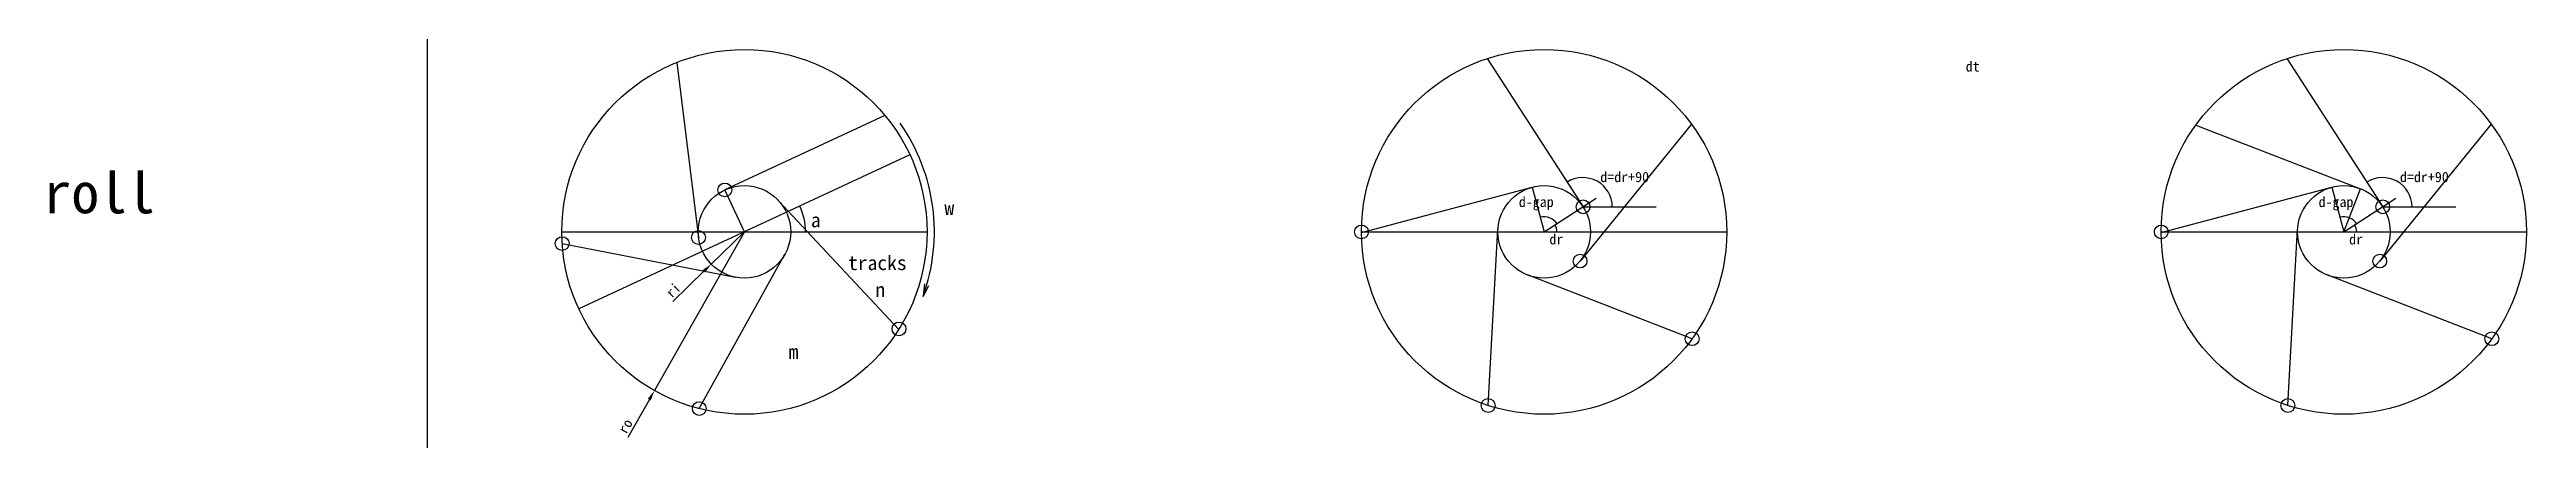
# Model space of a CAD drawing. Header units: millimetres. Extents: x -1072 to 1642, y -970 to -335.
# Drawn here: x -1071 to -468, y -970 to -875 of the extents above; entities that cross this region are included whole.
import ezdxf

# ---------------------------------------------------------------- set-up
doc = ezdxf.new("R2010")
doc.units = ezdxf.units.MM
for name, color, linetype in [('bz', 4, 'Continuous'), ('fz', 2, 'Continuous'), ('sm', 3, 'Continuous'), ('wt', 1, 'Continuous')]:
    doc.layers.add(name, color=color, linetype=linetype)
doc.styles.get("Standard").update_dxf_attribs({"font": 'simfang.ttf'})
doc.dimstyles.new('ISO-25', dxfattribs={"dimtxt": 2.5, "dimasz": 2.5, "dimexe": 1.25, "dimexo": 0.625, "dimtad": 1, "dimtxsty": 'Standard', "dimcen": 2.5, "dimadec": 0, "dimazin": 0, "dimtfac": 1, "dimtmove": 0, "dimatfit": 3, "dimfxl": 1, "dimarcsym": 0})

msp = doc.modelspace()

# ---------------------------------------------------------------- texts
at = {"color": 2}
for s, p in [('dt', (-604.723, -880.6)), ('d=dr+90', (-693.726, -907.551)), ('d=dr+90', (-498.989, -907.551)), ('d-gap', (-713.548, -913.623)), ('d-gap', (-518.812, -913.623)), ('dr', (-706.1, -922.739)), ('dr', (-511.363, -922.739))]:
    msp.add_text(s, height=2.5, dxfattribs=at).set_placement(p)
at = {"layer": 'sm'}
for s, height, p in [('roll', 10, (-1072.817, -915.144)), ('a', 3.5, (-885.925, -918.559)), ('w', 3.5, (-853.41, -915.583)), ('tracks', 3.5, (-876.889, -929.001)), ('n', 3.5, (-870.231, -935.532)), ('m', 3.5, (-891.358, -950.641))]:
    msp.add_text(s, height=height, dxfattribs=at).set_placement(p)

# ---------------------------------------------------------------- blocks, each defined once
blk = doc.blocks.new('*D4')
at = {"layer": 'Defpoints', "color": 0}
for p in [(-902.12, -919.68), (-924.03, -958.38)]:
    blk.add_point(p, dxfattribs=at)
at = {"layer": 'sm', "color": 0, "lineweight": -2}
for p, q in [((-902.12, -919.68), (-924.03, -958.38)), ((-925.26, -960.55), (-930.51, -969.82))]:
    blk.add_line(p, q, dxfattribs=at)
at = {"layer": 'sm', "color": 0}
blk.add_solid([(-924.9, -960.76), (-925.63, -960.35), (-924.03, -958.38)], dxfattribs=at)
at = {"layer": 'sm', "color": 0, "insert": (-931.1, -967.06), "char_height": 2.5, "attachment_point": 5, "rotation": 60.47492}
blk.add_mtext('{ro}', dxfattribs=at)
blk = doc.blocks.new('*D5')
at = {"layer": 'Defpoints', "color": 0}
for p in [(-902.12, -919.68), (-910.2, -927.54)]:
    blk.add_point(p, dxfattribs=at)
at = {"layer": 'sm', "color": 0, "lineweight": -2}
for p, q in [((-902.12, -919.68), (-910.2, -927.54)), ((-912, -929.28), (-919.55, -936.62))]:
    blk.add_line(p, q, dxfattribs=at)
at = {"layer": 'sm', "color": 0}
blk.add_solid([(-911.71, -929.58), (-912.29, -928.98), (-910.2, -927.54)], dxfattribs=at)
at = {"layer": 'sm', "color": 0, "insert": (-919.43, -933.89), "char_height": 2.5, "attachment_point": 5, "rotation": 44.17141}
blk.add_mtext('{ri}', dxfattribs=at)

# ---------------------------------------------------------------- dimensions: what is measured, and where the dimension line sits
at = {"layer": 'sm'}
for mpoint, text, picture, middle in [((-924.031, -958.378), '{ro}', '*D4', (-929.472, -967.983)), ((-910.203, -927.539), '{ri}', '*D5', (-918.121, -935.231))]:
    dim = msp.add_radius_dim(center=(-902.117, -919.684), mpoint=mpoint, text=text, dimstyle='ISO-25', override={"dimtolj": 0}, dxfattribs=at)
    dim.commit()
    dim.dimension.update_dxf_attribs({"geometry": picture, "text_midpoint": middle, "dimtype": 164})

# ---------------------------------------------------------------- linework, layer by layer
for p, q in [((-721.233, -877.428), (-697.908, -913.571)), ((-526.496, -877.428), (-503.171, -913.571)), ((-671.473, -893.451), (-698.64, -926.803)), ((-476.736, -893.451), (-503.903, -926.803)), ((-751.849, -919.801), (-710.267, -908.786)), ((-557.112, -919.801), (-515.53, -908.786)), ((-721.011, -962.012), (-718.636, -919.061)), ((-526.274, -962.012), (-523.899, -919.061)), ((-671.336, -945.727), (-711.45, -930.196)), ((-476.599, -945.727), (-516.713, -930.196))]:
    msp.add_line(p, q)
at = {"color": 1}
msp.add_line((-548.724, -893.691), (-508.588, -909.165), dxfattribs=at)
at = {"color": 8}
for p, q in [((-710.267, -908.786), (-707.38, -919.684)), ((-515.53, -908.786), (-512.643, -919.684)), ((-512.643, -919.684), (-508.588, -909.165)), ((-707.38, -919.684), (-694.687, -911.492)), ((-697.908, -913.571), (-680.129, -913.571)), ((-512.643, -919.684), (-499.95, -911.492)), ((-503.171, -913.571), (-485.393, -913.571)), ((-751.849, -919.684), (-662.912, -919.684)), ((-557.112, -919.684), (-468.175, -919.684))]:
    msp.add_line(p, q, dxfattribs=at)
for centre, radius in [((-707.38, -919.684), 44.469), ((-512.643, -919.684), 44.469), ((-707.38, -919.684), 11.273), ((-512.643, -919.684), 11.273), ((-697.908, -913.571), 1.676), ((-503.171, -913.571), 1.676), ((-751.849, -919.684), 1.676), ((-557.112, -919.684), 1.676), ((-698.64, -926.803), 1.676), ((-503.903, -926.803), 1.676), ((-671.336, -945.727), 1.676), ((-476.599, -945.727), 1.676), ((-721.011, -962.012), 1.676), ((-526.274, -962.012), 1.676)]:
    msp.add_circle(centre, radius)
for centre, radius, start, end in [((-697.908, -913.571), 7.125, 0, 122.835746), ((-503.171, -913.571), 7.125, 0, 122.835746), ((-707.38, -919.684), 3.696, 32.835746, 104.835746), ((-512.643, -919.684), 3.696, 32.835746, 104.835746), ((-707.38, -919.684), 3.128, 0, 32.835746), ((-512.643, -919.684), 3.128, 0, 32.835746)]:
    msp.add_arc(centre, radius, start, end, dxfattribs=at)
at = {"layer": 'bz'}
for p, q in [((-858.236, -932.384), (-858.612, -935.413)), ((-858.612, -935.413), (-857.233, -932.719))]:
    msp.add_line(p, q, dxfattribs=at)
for radius, start, end in [(46.261, 340.122934, 34.917236), (14.878, 0, 25.00554)]:
    msp.add_arc((-902.117, -919.684), radius, start, end, dxfattribs=at)
at = {"layer": 'fz'}
for p, q in [((-861.817, -900.887), (-942.417, -938.481)), ((-902.117, -919.684), (-906.882, -909.467)), ((-946.586, -919.684), (-857.649, -919.684))]:
    msp.add_line(p, q, dxfattribs=at)
at = {"layer": 'sm'}
msp.add_xline((-979.253, -706.422), (0, 1), dxfattribs=at)
at = {"layer": 'wt'}
for p, q in [((-918.553, -878.364), (-913.306, -921.059)), ((-867.899, -891.284), (-906.882, -909.467)), ((-864.533, -943.452), (-893.873, -911.995)), ((-946.493, -922.546), (-904.267, -930.75)), ((-913.108, -962.773), (-892.257, -925.148))]:
    msp.add_line(p, q, dxfattribs=at)
for centre, radius in [((-902.117, -919.684), 44.469), ((-902.117, -919.684), 11.273), ((-906.882, -909.467), 1.676), ((-946.493, -922.546), 1.676), ((-913.306, -921.059), 1.676), ((-864.471, -943.353), 1.676), ((-913.108, -962.773), 1.676)]:
    msp.add_circle(centre, radius, dxfattribs=at)

msp.set_redraw_order([(e.dxf.handle, doc.entitydb.next_handle()) for e in msp.query("TEXT MTEXT ATTDEF DIMENSION ARC_DIMENSION")])  # texts and dimensions are drawn at this point

doc.saveas('drawing.dxf')
